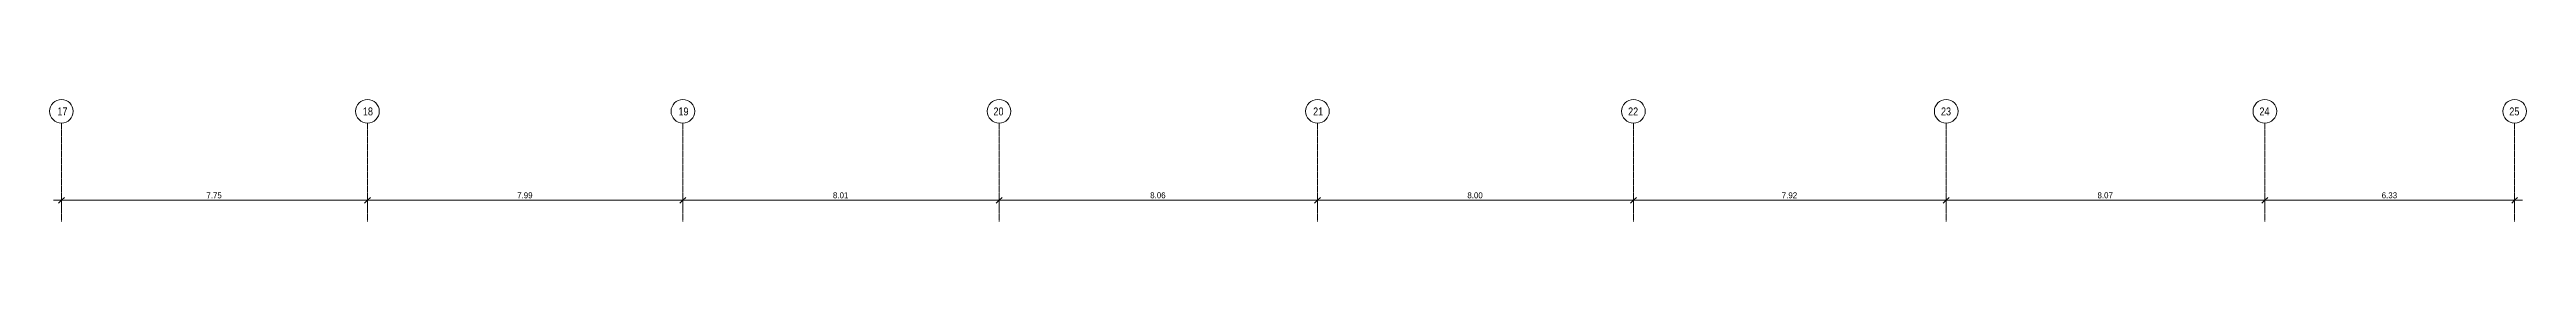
# Model space of a CAD drawing. Header units: centimetres. Extents: x -13689 to 3489, y -437 to 1921.
# Drawn here: x -5019 to 1254, y 1611 to 1921 of the extents above; entities that cross this region are included whole.
import ezdxf

# ---------------------------------------------------------------- set-up
doc = ezdxf.new("R2010")
doc.units = ezdxf.units.CM
doc.linetypes.add('Grid Line', pattern=[2.2225, 1.27, -0.3175, 0.3175, -0.3175])
for name, color, linetype, lineweight in [('A-ANNO-DIMS', 7, 'Continuous', 9), ('A-ANNO-DIMS-100', 7, 'Continuous', 9), ('S-GRID', 7, 'Continuous', 9), ('S-GRID-IDEN', 7, 'Continuous', 9)]:
    doc.layers.add(name, color=color, linetype=linetype, lineweight=lineweight)
doc.styles.add('Century Gothic_1', font='GOTHIC.TTF', dxfattribs={"height": 15})
doc.styles.add('Saira Condensed', font='SairaCondensed-Regular.ttf', dxfattribs={"height": 20})
doc.dimstyles.new('FCA_N_Cotas_E100', dxfattribs={"dimscale": 30.48, "dimtxt": 15.662524, "dimasz": 0.492126, "dimexe": 0.656168, "dimexo": 0.656168, "dimgap": 0.032808, "dimtad": 1, "dimlfac": 0.01, "dimrnd": 0.01, "dimzin": 0, "dimdsep": 46, "dimtxsty": 'Century Gothic_1', "dimblk1": 'OBLIQUE', "dimblk2": 'OBLIQUE', "dimsah": 1, "dimcen": 0.09, "dimdle": 0.656168, "dimazin": 2, "dimtfac": 1, "dimtdec": 4, "dimtix": 1, "dimtmove": 0, "dimatfit": 3, "dimfxl": 1, "dimtvp": 1, "dimtolj": 1, "dimtzin": 0, "dimarcsym": 2})

msp = doc.modelspace()

# ---------------------------------------------------------------- texts
at = {"layer": 'S-GRID-IDEN', "color": 253, "true_color": 0xaaaaaa, "char_height": 20, "attachment_point": 1, "style": 'Saira Condensed'}
for s, insert, width in [('17', (-4999.304, 1901.014), 24.05062), ('18', (-4225.418, 1901.014), 27.25737), ('19', (-3426.104, 1901.014), 26.45569), ('20', (-2628.368, 1901.014), 33.67087), ('21', (-1818.798, 1901.014), 25.654), ('22', (-1021.052, 1901.014), 32.0675), ('23', (-228.526, 1901.014), 31.26581), ('24', (577.938, 1901.014), 32.86919), ('25', (1210.839, 1901.014), 32.0675)]:
    msp.add_mtext(s, dxfattribs=dict(at, insert=insert, width=width))

# ---------------------------------------------------------------- blocks, each defined once
blk = doc.blocks.new('Grid - 3mm-1939417-Sección 3-2')
at = {"layer": 'S-GRID-IDEN', "color": 253, "true_color": 0xaaaaaa}
blk.add_circle((-3346.7, 1891.3), 30, dxfattribs=at)
blk = doc.blocks.new('DIMBLOCK43-Sección 3-2')
at = {"layer": 'A-ANNO-DIMS-100', "lineweight": 35}
for p, q in [((591.8, 1665.2), (584.3, 1657.7)), ((591.8, 1665.2), (599.3, 1672.7)), ((1224.4, 1665.2), (1216.9, 1657.7)), ((1224.4, 1665.2), (1231.9, 1672.7))]:
    blk.add_line(p, q, dxfattribs=at)
at = {"layer": 'A-ANNO-DIMS-100'}
for p, q in [((591.8, 1665.2), (591.8, 1674.6)), ((1244.4, 1665.2), (591.8, 1665.2)), ((591.8, 1665.2), (591.8, 1645.2)), ((1224.4, 1665.2), (1224.4, 1674.6)), ((1224.4, 1665.2), (1224.4, 1645.2))]:
    blk.add_line(p, q, dxfattribs=at)
at = {"layer": 'A-ANNO-DIMS-100', "color": 0, "insert": (887.7, 1685.4), "char_height": 15, "width": 48.927, "attachment_point": 1, "line_spacing_factor": 0.984502, "style": 'Century Gothic_1'}
blk.add_mtext('6.33', dxfattribs=at)
blk = doc.blocks.new('_Oblique')
at = {"color": 0, "linetype": 'ByBlock', "lineweight": -2}
blk.add_line((-0.5, -0.5), (0.5, 0.5), dxfattribs=at)
blk = doc.blocks.new('DIMBLOCK44-Sección 3-2')
at = {"layer": 'A-ANNO-DIMS-100', "lineweight": 35}
for p, q in [((-215.3, 1665.2), (-222.8, 1657.7)), ((-215.3, 1665.2), (-207.8, 1672.7)), ((591.8, 1665.2), (584.3, 1657.7)), ((591.8, 1665.2), (599.3, 1672.7))]:
    blk.add_line(p, q, dxfattribs=at)
at = {"layer": 'A-ANNO-DIMS-100'}
for p, q in [((-215.3, 1665.2), (-215.3, 1674.6)), ((591.8, 1665.2), (-215.3, 1665.2)), ((-215.3, 1665.2), (-215.3, 1645.2)), ((591.8, 1665.2), (591.8, 1674.6)), ((591.8, 1665.2), (591.8, 1645.2))]:
    blk.add_line(p, q, dxfattribs=at)
at = {"layer": 'A-ANNO-DIMS-100', "color": 0, "insert": (167.9, 1685.4), "char_height": 15, "width": 48.927, "attachment_point": 1, "line_spacing_factor": 0.984502, "style": 'Century Gothic_1'}
blk.add_mtext('8.07', dxfattribs=at)
blk = doc.blocks.new('DIMBLOCK45-Sección 3-2')
at = {"layer": 'A-ANNO-DIMS-100', "lineweight": 35}
for p, q in [((-1007.5, 1665.2), (-1015, 1657.7)), ((-1007.5, 1665.2), (-1000, 1672.7)), ((-215.3, 1665.2), (-222.8, 1657.7)), ((-215.3, 1665.2), (-207.8, 1672.7))]:
    blk.add_line(p, q, dxfattribs=at)
at = {"layer": 'A-ANNO-DIMS-100'}
for p, q in [((-1007.5, 1665.2), (-1007.5, 1674.6)), ((-215.3, 1665.2), (-1007.5, 1665.2)), ((-1007.5, 1665.2), (-1007.5, 1645.2)), ((-215.3, 1665.2), (-215.3, 1674.6)), ((-215.3, 1665.2), (-215.3, 1645.2))]:
    blk.add_line(p, q, dxfattribs=at)
at = {"layer": 'A-ANNO-DIMS-100', "color": 0, "insert": (-631.8, 1685.4), "char_height": 15, "width": 48.927, "attachment_point": 1, "line_spacing_factor": 0.984502, "style": 'Century Gothic_1'}
blk.add_mtext('7.92', dxfattribs=at)
blk = doc.blocks.new('DIMBLOCK46-Sección 3-2')
at = {"layer": 'A-ANNO-DIMS-100', "lineweight": 35}
for p, q in [((-1807.9, 1665.2), (-1815.4, 1657.7)), ((-1807.9, 1665.2), (-1800.4, 1672.7)), ((-1007.5, 1665.2), (-1015, 1657.7)), ((-1007.5, 1665.2), (-1000, 1672.7))]:
    blk.add_line(p, q, dxfattribs=at)
at = {"layer": 'A-ANNO-DIMS-100'}
for p, q in [((-1807.9, 1665.2), (-1807.9, 1674.6)), ((-1007.5, 1665.2), (-1807.9, 1665.2)), ((-1807.9, 1665.2), (-1807.9, 1645.2)), ((-1007.5, 1665.2), (-1007.5, 1674.6)), ((-1007.5, 1665.2), (-1007.5, 1645.2))]:
    blk.add_line(p, q, dxfattribs=at)
at = {"layer": 'A-ANNO-DIMS-100', "color": 0, "insert": (-1428.1, 1685.4), "char_height": 15, "width": 48.927, "attachment_point": 1, "line_spacing_factor": 0.984502, "style": 'Century Gothic_1'}
blk.add_mtext('8.00', dxfattribs=at)
blk = doc.blocks.new('DIMBLOCK47-Sección 3-2')
at = {"layer": 'A-ANNO-DIMS-100', "lineweight": 35}
for p, q in [((-2614.2, 1665.2), (-2621.7, 1657.7)), ((-2614.2, 1665.2), (-2606.7, 1672.7)), ((-1807.9, 1665.2), (-1815.4, 1657.7)), ((-1807.9, 1665.2), (-1800.4, 1672.7))]:
    blk.add_line(p, q, dxfattribs=at)
at = {"layer": 'A-ANNO-DIMS-100'}
for p, q in [((-2614.2, 1665.2), (-2614.2, 1674.6)), ((-1807.9, 1665.2), (-2614.2, 1665.2)), ((-2614.2, 1665.2), (-2614.2, 1645.2)), ((-1807.9, 1665.2), (-1807.9, 1674.6)), ((-1807.9, 1665.2), (-1807.9, 1645.2))]:
    blk.add_line(p, q, dxfattribs=at)
at = {"layer": 'A-ANNO-DIMS-100', "color": 0, "insert": (-2231.4, 1685.4), "char_height": 15, "width": 48.927, "attachment_point": 1, "line_spacing_factor": 0.984502, "style": 'Century Gothic_1'}
blk.add_mtext('8.06', dxfattribs=at)
blk = doc.blocks.new('DIMBLOCK48-Sección 3-2')
at = {"layer": 'A-ANNO-DIMS-100', "lineweight": 35}
for p, q in [((-3414.9, 1665.2), (-3422.4, 1657.7)), ((-3414.9, 1665.2), (-3407.4, 1672.7)), ((-2614.2, 1665.2), (-2621.7, 1657.7)), ((-2614.2, 1665.2), (-2606.7, 1672.7))]:
    blk.add_line(p, q, dxfattribs=at)
at = {"layer": 'A-ANNO-DIMS-100'}
for p, q in [((-3414.9, 1665.2), (-3414.9, 1674.6)), ((-2614.2, 1665.2), (-3414.9, 1665.2)), ((-3414.9, 1665.2), (-3414.9, 1645.2)), ((-2614.2, 1665.2), (-2614.2, 1674.6)), ((-2614.2, 1665.2), (-2614.2, 1645.2))]:
    blk.add_line(p, q, dxfattribs=at)
at = {"layer": 'A-ANNO-DIMS-100', "color": 0, "insert": (-3034.9, 1685.4), "char_height": 15, "width": 48.927, "attachment_point": 1, "line_spacing_factor": 0.984502, "style": 'Century Gothic_1'}
blk.add_mtext('8.01', dxfattribs=at)
blk = doc.blocks.new('DIMBLOCK49-Sección 3-2')
at = {"layer": 'A-ANNO-DIMS-100', "lineweight": 35}
for p, q in [((-4213.8, 1665.2), (-4221.3, 1657.7)), ((-4213.8, 1665.2), (-4206.3, 1672.7)), ((-3414.9, 1665.2), (-3422.4, 1657.7)), ((-3414.9, 1665.2), (-3407.4, 1672.7))]:
    blk.add_line(p, q, dxfattribs=at)
at = {"layer": 'A-ANNO-DIMS-100'}
for p, q in [((-4213.8, 1665.2), (-4213.8, 1674.6)), ((-3414.9, 1665.2), (-4213.8, 1665.2)), ((-4213.8, 1665.2), (-4213.8, 1645.2)), ((-3414.9, 1665.2), (-3414.9, 1674.6)), ((-3414.9, 1665.2), (-3414.9, 1645.2))]:
    blk.add_line(p, q, dxfattribs=at)
at = {"layer": 'A-ANNO-DIMS-100', "color": 0, "insert": (-3834.7, 1685.4), "char_height": 15, "width": 48.927, "attachment_point": 1, "line_spacing_factor": 0.984502, "style": 'Century Gothic_1'}
blk.add_mtext('7.99', dxfattribs=at)
blk = doc.blocks.new('DIMBLOCK50-Sección 3-2')
at = {"layer": 'A-ANNO-DIMS-100'}
for p, q in [((-4213.8, 1665.2), (-5009.1, 1665.2)), ((-4989.1, 1665.2), (-4989.1, 1674.6)), ((-4989.1, 1665.2), (-4989.1, 1645.2)), ((-4213.8, 1665.2), (-4213.8, 1674.6)), ((-4213.8, 1665.2), (-4213.8, 1645.2))]:
    blk.add_line(p, q, dxfattribs=at)
at = {"layer": 'A-ANNO-DIMS-100', "lineweight": 35}
for p, q in [((-4989.1, 1665.2), (-4996.6, 1657.7)), ((-4989.1, 1665.2), (-4981.6, 1672.7)), ((-4213.8, 1665.2), (-4221.3, 1657.7)), ((-4213.8, 1665.2), (-4206.3, 1672.7))]:
    blk.add_line(p, q, dxfattribs=at)
at = {"layer": 'A-ANNO-DIMS-100', "color": 0, "insert": (-4621.8, 1685.4), "char_height": 15, "width": 48.927, "attachment_point": 1, "line_spacing_factor": 0.984502, "style": 'Century Gothic_1'}
blk.add_mtext('7.75', dxfattribs=at)

# ---------------------------------------------------------------- dimensions: what is measured, and where the dimension line sits
at = {"layer": 'A-ANNO-DIMS'}
for base, p1, p2, override, picture, middle in [((-4989.08, 1665.161), (-4213.844, 1654.554), (-4989.08, 1654.554), {"dimpost": '<>', "dimfxl": 775.23579}, 'DIMBLOCK50-Sección 3-2', (-4601.462, 1673.85)), ((-4213.844, 1665.161), (-3414.88, 1654.554), (-4213.844, 1654.554), {"dimpost": '<>', "dimfxl": 798.964335}, 'DIMBLOCK49-Sección 3-2', (-3814.362, 1674.038)), ((-3414.88, 1665.161), (-2614.194, 1654.554), (-3414.88, 1654.554), {"dimpost": '<>', "dimfxl": 800.686067}, 'DIMBLOCK48-Sección 3-2', (-3014.537, 1674.038)), ((-2614.194, 1665.161), (-1807.925, 1654.554), (-2614.194, 1654.554), {"dimpost": '<>', "dimfxl": 806.269244}, 'DIMBLOCK47-Sección 3-2', (-2211.059, 1674.038)), ((-1807.925, 1665.161), (-1007.528, 1654.554), (-1807.925, 1654.554), {"dimpost": '<>', "dimfxl": 800.396547}, 'DIMBLOCK46-Sección 3-2', (-1407.726, 1674.038)), ((-1007.528, 1665.161), (-215.302, 1654.554), (-1007.528, 1654.554), {"dimpost": '<>', "dimfxl": 792.225535}, 'DIMBLOCK45-Sección 3-2', (-611.415, 1674.038)), ((-215.302, 1665.161), (591.812, 1654.554), (-215.302, 1654.554), {"dimpost": '<>', "dimfxl": 807.114544}, 'DIMBLOCK44-Sección 3-2', (188.255, 1674.038)), ((591.812, 1665.161), (1224.362, 1654.554), (591.812, 1654.554), {"dimpost": '<>', "dimfxl": 632.550415}, 'DIMBLOCK43-Sección 3-2', (908.087, 1674.038))]:
    dim = msp.add_linear_dim(base=base, p1=p1, p2=p2, dimstyle='FCA_N_Cotas_E100', override=override, dxfattribs=at)
    dim.commit()
    dim.dimension.update_dxf_attribs({"geometry": picture, "text_midpoint": middle})

# ---------------------------------------------------------------- linework, layer by layer
at = {"layer": 'S-GRID', "color": 253, "linetype": 'Grid Line', "true_color": 0xaaaaaa}
for p, q in [((-4989.08, 1611.334), (-4989.08, 1861.334)), ((-4213.844, 1611.334), (-4213.844, 1861.334)), ((-3414.88, 1611.334), (-3414.88, 1861.334)), ((-2614.194, 1611.334), (-2614.194, 1861.334)), ((-1807.925, 1611.334), (-1807.925, 1861.334)), ((-1007.528, 1611.334), (-1007.528, 1861.334)), ((-215.302, 1611.334), (-215.302, 1861.334)), ((591.812, 1611.334), (591.812, 1861.334)), ((1224.362, 1611.334), (1224.362, 1861.334))]:
    msp.add_line(p, q, dxfattribs=at)

# ---------------------------------------------------------------- block references
at = {"layer": 'S-GRID-IDEN', "color": 253, "true_color": 0xaaaaaa}
for p in [(-1642.359, 0), (-867.123, 0), (-68.159, 0), (732.527, 0), (1538.796, 0), (2339.193, 0), (3131.418, 0), (3938.533, 0), (4571.083, 0)]:
    msp.add_blockref('Grid - 3mm-1939417-Sección 3-2', p, dxfattribs=at)

msp.set_redraw_order([(e.dxf.handle, doc.entitydb.next_handle()) for e in msp.query("TEXT MTEXT ATTDEF DIMENSION ARC_DIMENSION")])  # texts and dimensions are drawn at this point

doc.saveas('drawing.dxf')
